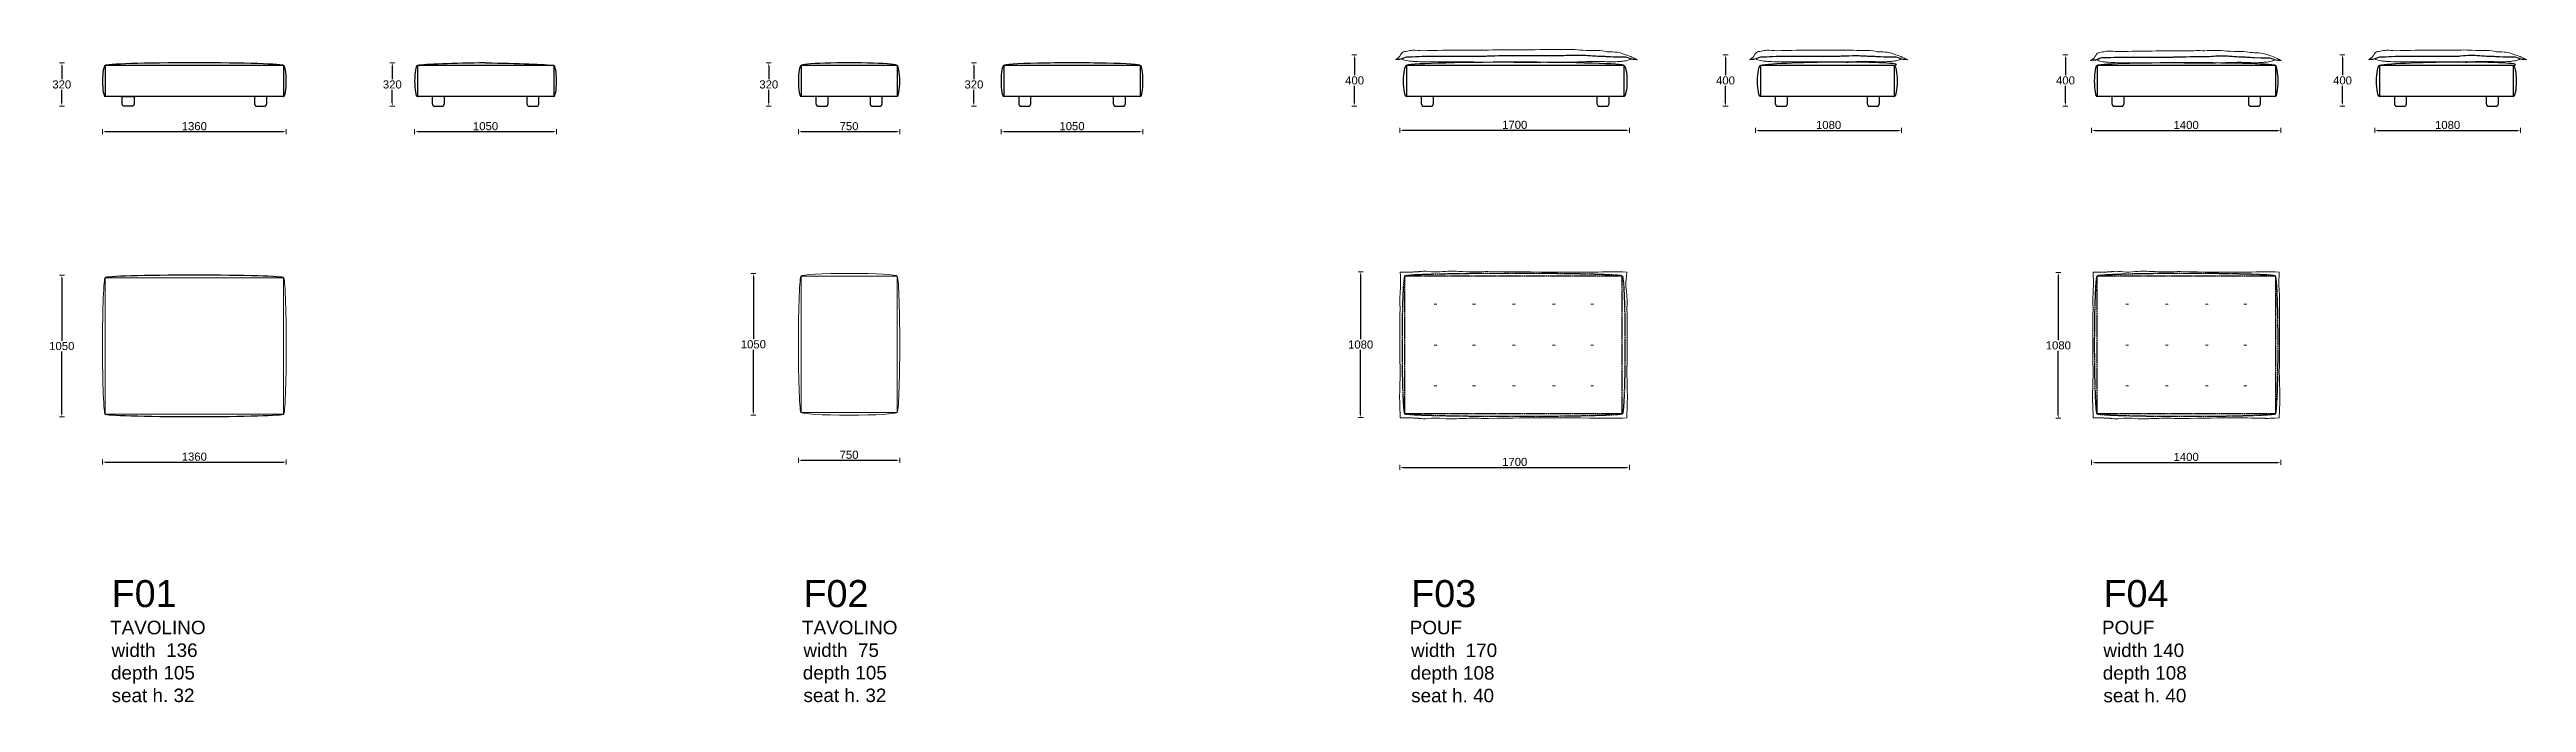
# Model space of a CAD drawing. Header units: millimetres. Extents: x 6668 to 47386, y -6732 to 35544.
# Drawn here: x 9094 to 27424, y 10457 to 15292 of the extents above; entities that cross this region are included whole.
import ezdxf

# ---------------------------------------------------------------- set-up
doc = ezdxf.new("R2010")
doc.units = ezdxf.units.MM
doc.linetypes.add('ACAD_ISO02W100', pattern=[15, 12, -3])
doc.layers.add('_ARREDO', color=7, linetype='Continuous')
doc.layers.add('TESTO', color=1, linetype='Continuous')
doc.layers.add('_CUSCINO SEDUTA', color=8, linetype='Continuous', lineweight=9)
doc.layers.add('_QUOTE', color=1, linetype='Continuous', lineweight=9)
doc.styles.add('Arial', font='arial.ttf')
doc.styles.get("Standard").update_dxf_attribs({"font": 'arial.ttf'})
doc.dimstyles.new('1_1', dxfattribs={"dimscale": 15, "dimtxt": 4, "dimasz": 1.5, "dimexe": 1.25, "dimexo": 2, "dimtad": 1, "dimtih": 1, "dimtoh": 1, "dimdec": 0, "dimtxsty": 'Standard', "dimcen": 2.5, "dimclrd": 256, "dimclre": 256, "dimclrt": 256, "dimadec": 0, "dimazin": 0, "dimtfac": 1, "dimtdec": 0, "dimtmove": 0, "dimatfit": 3, "dimfxl": 1.25, "dimfxlon": 1, "dimlwe": 0, "dimarcsym": 0})

msp = doc.modelspace()

# ---------------------------------------------------------------- texts
at = {"layer": 'TESTO', "style": 'Arial'}
for s, height, p in [('F01', 200, (9553.7, 11163.3)), ('F02', 200, (14673.7, 11163.3)), ('F03', 200, (19170.8, 11163.3)), ('F04', 200, (24293.7, 11163.3)), ('TAVOLINO', 100, (9542.9, 10962)), ('TAVOLINO', 100, (14662.9, 10962)), ('POUF', 100, (19160, 10962)), ('POUF', 100, (24282.9, 10962)), ('width  136', 100, (9553.3, 10794.3)), ('width  75', 100, (14673.3, 10794.5)), ('width  170', 100, (19170.4, 10793.6)), ('width 140', 100, (24293.3, 10793.6)), ('depth 105', 100, (9548.9, 10627.2)), ('depth 105', 100, (14668.9, 10627.6)), ('depth 108', 100, (19166, 10625.9)), ('depth 108', 100, (24288.9, 10625.9)), ('seat h. 32', 100, (9553.8, 10459.5)), ('seat h. 32', 100, (14673.8, 10459.9)), ('seat h. 40', 100, (19170.9, 10458.2)), ('seat h. 40', 100, (24293.8, 10458.2))]:
    msp.add_text(s, height=height, dxfattribs=at).set_placement(p)

# ---------------------------------------------------------------- blocks, each defined once
blk = doc.blocks.new('*D328')
at = {"layer": '_QUOTE', "lineweight": 0, "transparency": 16777216}
for p, q in [((9486, 12256), (9486, 12218)), ((10846, 12256), (10846, 12218))]:
    blk.add_line(p, q, dxfattribs=at)
at = {"layer": '_QUOTE', "lineweight": -2, "transparency": 16777216}
blk.add_line((9509, 12237), (10824, 12237), dxfattribs=at)
at = {"layer": '_QUOTE', "transparency": 16777216}
for points in [[(9509, 12241), (9509, 12233), (9486, 12237)], [(10824, 12241), (10824, 12233), (10846, 12237)]]:
    blk.add_solid(points, dxfattribs=at)
at = {"layer": 'Defpoints', "color": 0, "transparency": 16777216}
for p in [(9486, 13096), (10846, 13096), (10846, 12237)]:
    blk.add_point(p, dxfattribs=at)
at = {"layer": '_QUOTE', "transparency": 16777216, "insert": (10166, 12277), "char_height": 60, "attachment_point": 5}
blk.add_mtext('1360', dxfattribs=at)
blk = doc.blocks.new('*D329')
at = {"layer": '_QUOTE', "lineweight": 0, "transparency": 16777216}
for p, q in [((9204, 13621), (9167, 13621)), ((9204, 12571), (9167, 12571))]:
    blk.add_line(p, q, dxfattribs=at)
at = {"layer": '_QUOTE', "lineweight": -2, "transparency": 16777216}
for p, q in [((9185, 13599), (9185, 13136)), ((9185, 12594), (9185, 13056))]:
    blk.add_line(p, q, dxfattribs=at)
at = {"layer": '_QUOTE', "transparency": 16777216}
for points in [[(9182, 13599), (9189, 13599), (9185, 13621)], [(9182, 12594), (9189, 12594), (9185, 12571)]]:
    blk.add_solid(points, dxfattribs=at)
at = {"layer": 'Defpoints', "color": 0, "transparency": 16777216}
for p in [(9185, 13621), (10166, 13621), (10166, 12571)]:
    blk.add_point(p, dxfattribs=at)
at = {"layer": '_QUOTE', "transparency": 16777216, "insert": (9185, 13096), "char_height": 60, "attachment_point": 5}
blk.add_mtext('1050', dxfattribs=at)
blk = doc.blocks.new('*D330')
at = {"layer": '_QUOTE', "lineweight": 0, "transparency": 16777216}
for p, q in [((9486, 14703), (9486, 14666)), ((10846, 14703), (10846, 14666))]:
    blk.add_line(p, q, dxfattribs=at)
at = {"layer": '_QUOTE', "lineweight": -2, "transparency": 16777216}
blk.add_line((9509, 14684), (10824, 14684), dxfattribs=at)
at = {"layer": '_QUOTE', "transparency": 16777216}
for points in [[(9509, 14688), (9509, 14681), (9486, 14684)], [(10824, 14688), (10824, 14681), (10846, 14684)]]:
    blk.add_solid(points, dxfattribs=at)
at = {"layer": 'Defpoints', "color": 0, "transparency": 16777216}
for p in [(9486, 15058), (10846, 15058), (10846, 14684)]:
    blk.add_point(p, dxfattribs=at)
at = {"layer": '_QUOTE', "transparency": 16777216, "insert": (10166, 14724), "char_height": 60, "attachment_point": 5}
blk.add_mtext('1360', dxfattribs=at)
blk = doc.blocks.new('*D331')
at = {"layer": '_QUOTE', "lineweight": 0, "transparency": 16777216}
for p, q in [((11796, 14703), (11796, 14666)), ((12846, 14703), (12846, 14666))]:
    blk.add_line(p, q, dxfattribs=at)
at = {"layer": '_QUOTE', "lineweight": -2, "transparency": 16777216}
blk.add_line((11819, 14684), (12824, 14684), dxfattribs=at)
at = {"layer": '_QUOTE', "transparency": 16777216}
for points in [[(11819, 14688), (11819, 14681), (11796, 14684)], [(12824, 14688), (12824, 14681), (12846, 14684)]]:
    blk.add_solid(points, dxfattribs=at)
at = {"layer": 'Defpoints', "color": 0, "transparency": 16777216}
for p in [(11796, 15058), (12846, 15058), (12846, 14684)]:
    blk.add_point(p, dxfattribs=at)
at = {"layer": '_QUOTE', "transparency": 16777216, "insert": (12321, 14724), "char_height": 60, "attachment_point": 5}
blk.add_mtext('1050', dxfattribs=at)
blk = doc.blocks.new('*D354')
at = {"layer": '_QUOTE', "lineweight": 0, "transparency": 16777216}
for p, q in [((9204, 15193), (9167, 15193)), ((9204, 14873), (9167, 14873))]:
    blk.add_line(p, q, dxfattribs=at)
at = {"layer": '_QUOTE', "lineweight": -2, "transparency": 16777216}
for p, q in [((9185, 15171), (9185, 15073)), ((9185, 14896), (9185, 14993))]:
    blk.add_line(p, q, dxfattribs=at)
at = {"layer": '_QUOTE', "transparency": 16777216}
for points in [[(9182, 15171), (9189, 15171), (9185, 15193)], [(9182, 14896), (9189, 14896), (9185, 14873)]]:
    blk.add_solid(points, dxfattribs=at)
at = {"layer": 'Defpoints', "color": 0, "transparency": 16777216}
for p in [(10166, 15193), (9185, 14873), (10166, 14873)]:
    blk.add_point(p, dxfattribs=at)
at = {"layer": '_QUOTE', "transparency": 16777216, "insert": (9185, 15033), "char_height": 60, "attachment_point": 5}
blk.add_mtext('320', dxfattribs=at)
blk = doc.blocks.new('*D289')
at = {"layer": '_QUOTE', "lineweight": 0, "transparency": 16777216}
for p, q in [((11650, 15193), (11612, 15193)), ((11650, 14873), (11612, 14873))]:
    blk.add_line(p, q, dxfattribs=at)
at = {"layer": '_QUOTE', "lineweight": -2, "transparency": 16777216}
for p, q in [((11631, 15171), (11631, 15073)), ((11631, 14896), (11631, 14993))]:
    blk.add_line(p, q, dxfattribs=at)
at = {"layer": '_QUOTE', "transparency": 16777216}
for points in [[(11627, 15171), (11635, 15171), (11631, 15193)], [(11627, 14896), (11635, 14896), (11631, 14873)]]:
    blk.add_solid(points, dxfattribs=at)
at = {"layer": 'Defpoints', "color": 0, "transparency": 16777216}
for p in [(12612, 15193), (11631, 14873), (12612, 14873)]:
    blk.add_point(p, dxfattribs=at)
at = {"layer": '_QUOTE', "transparency": 16777216, "insert": (11631, 15033), "char_height": 60, "attachment_point": 5}
blk.add_mtext('320', dxfattribs=at)
blk = doc.blocks.new('PIEDINO MIAMI SOFT_PANAMA H7CM')
at = {"color": 0, "linetype": 'ByBlock', "lineweight": -2}
for points in [[(45, 0), (-45, 0)], [(-45, 0), (-45, -50)], [(-45, -50), (-45, -51), (-45, -52), (-45, -53), (-45, -54), (-45, -55), (-44, -55), (-44, -56), (-44, -57), (-44, -58), (-43, -59), (-43, -59), (-43, -60), (-42, -61), (-42, -62), (-42, -62), (-41, -63), (-41, -64), (-40, -64), (-40, -65), (-39, -66), (-39, -66), (-38, -67), (-37, -67), (-37, -68), (-36, -69), (-35, -69), (-35, -70), (-34, -70)], [(-34, -70), (34, -70)], [(34, -70), (35, -70), (35, -69), (36, -69), (37, -68), (37, -67), (38, -67), (39, -66), (39, -66), (40, -65), (40, -64), (41, -64), (41, -63), (42, -62), (42, -62), (42, -61), (43, -60), (43, -59), (43, -59), (44, -58), (44, -57), (44, -56), (44, -55), (45, -55), (45, -54), (45, -53), (45, -52), (45, -51), (45, -50)], [(45, -50), (45, 0)]]:
    blk.add_lwpolyline(points, dxfattribs=at)
blk = doc.blocks.new('*D332')
at = {"layer": '_QUOTE', "lineweight": 0, "transparency": 16777216}
for p, q in [((14636, 12269), (14636, 12232)), ((15386, 12269), (15386, 12232))]:
    blk.add_line(p, q, dxfattribs=at)
at = {"layer": '_QUOTE', "lineweight": -2, "transparency": 16777216}
blk.add_line((14659, 12251), (15364, 12251), dxfattribs=at)
at = {"layer": '_QUOTE', "transparency": 16777216}
for points in [[(14659, 12254), (14659, 12247), (14636, 12251)], [(15364, 12254), (15364, 12247), (15386, 12251)]]:
    blk.add_solid(points, dxfattribs=at)
at = {"layer": 'Defpoints', "color": 0, "transparency": 16777216}
for p in [(14636, 13109), (15386, 13109), (15386, 12251)]:
    blk.add_point(p, dxfattribs=at)
at = {"layer": '_QUOTE', "transparency": 16777216, "insert": (15011, 12291), "char_height": 60, "attachment_point": 5}
blk.add_mtext('750', dxfattribs=at)
blk = doc.blocks.new('*D333')
at = {"layer": '_QUOTE', "lineweight": 0, "transparency": 16777216}
for p, q in [((14636, 14703), (14636, 14666)), ((15386, 14703), (15386, 14666))]:
    blk.add_line(p, q, dxfattribs=at)
at = {"layer": '_QUOTE', "lineweight": -2, "transparency": 16777216}
blk.add_line((14659, 14684), (15364, 14684), dxfattribs=at)
at = {"layer": '_QUOTE', "transparency": 16777216}
for points in [[(14659, 14688), (14659, 14681), (14636, 14684)], [(15364, 14688), (15364, 14681), (15386, 14684)]]:
    blk.add_solid(points, dxfattribs=at)
at = {"layer": 'Defpoints', "color": 0, "transparency": 16777216}
for p in [(14636, 15058), (15386, 15058), (15386, 14684)]:
    blk.add_point(p, dxfattribs=at)
at = {"layer": '_QUOTE', "transparency": 16777216, "insert": (15011, 14724), "char_height": 60, "attachment_point": 5}
blk.add_mtext('750', dxfattribs=at)
blk = doc.blocks.new('*D334')
at = {"layer": '_QUOTE', "lineweight": 0, "transparency": 16777216}
for p, q in [((16136, 14703), (16136, 14666)), ((17186, 14703), (17186, 14666))]:
    blk.add_line(p, q, dxfattribs=at)
at = {"layer": '_QUOTE', "lineweight": -2, "transparency": 16777216}
blk.add_line((16159, 14684), (17164, 14684), dxfattribs=at)
at = {"layer": '_QUOTE', "transparency": 16777216}
for points in [[(16159, 14688), (16159, 14681), (16136, 14684)], [(17164, 14688), (17164, 14681), (17186, 14684)]]:
    blk.add_solid(points, dxfattribs=at)
at = {"layer": 'Defpoints', "color": 0, "transparency": 16777216}
for p in [(16136, 15058), (17186, 15058), (17186, 14684)]:
    blk.add_point(p, dxfattribs=at)
at = {"layer": '_QUOTE', "transparency": 16777216, "insert": (16661, 14724), "char_height": 60, "attachment_point": 5}
blk.add_mtext('1050', dxfattribs=at)
blk = doc.blocks.new('*D335')
at = {"layer": '_QUOTE', "lineweight": 0, "transparency": 16777216}
for p, q in [((14322, 13634), (14284, 13634)), ((14322, 12584), (14284, 12584))]:
    blk.add_line(p, q, dxfattribs=at)
at = {"layer": '_QUOTE', "lineweight": -2, "transparency": 16777216}
for p, q in [((14303, 13612), (14303, 13149)), ((14303, 12607), (14303, 13069))]:
    blk.add_line(p, q, dxfattribs=at)
at = {"layer": '_QUOTE', "transparency": 16777216}
for points in [[(14299, 13612), (14307, 13612), (14303, 13634)], [(14299, 12607), (14307, 12607), (14303, 12584)]]:
    blk.add_solid(points, dxfattribs=at)
at = {"layer": 'Defpoints', "color": 0, "transparency": 16777216}
for p in [(15011, 13634), (14303, 12584), (15011, 12584)]:
    blk.add_point(p, dxfattribs=at)
at = {"layer": '_QUOTE', "transparency": 16777216, "insert": (14303, 13109), "char_height": 60, "attachment_point": 5}
blk.add_mtext('1050', dxfattribs=at)
blk = doc.blocks.new('*D290')
at = {"layer": '_QUOTE', "lineweight": 0, "transparency": 16777216}
for p, q in [((14435, 15193), (14398, 15193)), ((14435, 14873), (14398, 14873))]:
    blk.add_line(p, q, dxfattribs=at)
at = {"layer": '_QUOTE', "lineweight": -2, "transparency": 16777216}
for p, q in [((14417, 15171), (14417, 15073)), ((14417, 14896), (14417, 14993))]:
    blk.add_line(p, q, dxfattribs=at)
at = {"layer": '_QUOTE', "transparency": 16777216}
for points in [[(14413, 15171), (14420, 15171), (14417, 15193)], [(14413, 14896), (14420, 14896), (14417, 14873)]]:
    blk.add_solid(points, dxfattribs=at)
at = {"layer": 'Defpoints', "color": 0, "transparency": 16777216}
for p in [(15397, 15193), (14417, 14873), (15397, 14873)]:
    blk.add_point(p, dxfattribs=at)
at = {"layer": '_QUOTE', "transparency": 16777216, "insert": (14417, 15033), "char_height": 60, "attachment_point": 5}
blk.add_mtext('320', dxfattribs=at)
blk = doc.blocks.new('*D291')
at = {"layer": '_QUOTE', "lineweight": 0, "transparency": 16777216}
for p, q in [((15953, 15193), (15916, 15193)), ((15953, 14873), (15916, 14873))]:
    blk.add_line(p, q, dxfattribs=at)
at = {"layer": '_QUOTE', "lineweight": -2, "transparency": 16777216}
for p, q in [((15935, 15171), (15935, 15073)), ((15935, 14896), (15935, 14993))]:
    blk.add_line(p, q, dxfattribs=at)
at = {"layer": '_QUOTE', "transparency": 16777216}
for points in [[(15931, 15171), (15938, 15171), (15935, 15193)], [(15931, 14896), (15938, 14896), (15935, 14873)]]:
    blk.add_solid(points, dxfattribs=at)
at = {"layer": 'Defpoints', "color": 0, "transparency": 16777216}
for p in [(16916, 15193), (15935, 14873), (16916, 14873)]:
    blk.add_point(p, dxfattribs=at)
at = {"layer": '_QUOTE', "transparency": 16777216, "insert": (15935, 15033), "char_height": 60, "attachment_point": 5}
blk.add_mtext('320', dxfattribs=at)
blk = doc.blocks.new('*D228')
at = {"layer": '_QUOTE', "lineweight": 0, "transparency": 16777216}
for p, q in [((19087, 12217), (19087, 12180)), ((20787, 12217), (20787, 12180))]:
    blk.add_line(p, q, dxfattribs=at)
at = {"layer": '_QUOTE', "lineweight": -2, "transparency": 16777216}
blk.add_line((19109, 12198), (20764, 12198), dxfattribs=at)
at = {"layer": '_QUOTE', "transparency": 16777216}
for points in [[(19109, 12202), (19109, 12195), (19087, 12198)], [(20764, 12202), (20764, 12195), (20787, 12198)]]:
    blk.add_solid(points, dxfattribs=at)
at = {"layer": 'Defpoints', "color": 0, "transparency": 16777216}
for p in [(19087, 13104), (20787, 13102), (20787, 12198)]:
    blk.add_point(p, dxfattribs=at)
at = {"layer": '_QUOTE', "transparency": 16777216, "insert": (19937, 12238), "char_height": 60, "attachment_point": 5}
blk.add_mtext('1700', dxfattribs=at)
blk = doc.blocks.new('*D357')
at = {"layer": '_QUOTE', "lineweight": 0, "transparency": 16777216}
for p, q in [((18816, 13647), (18778, 13647)), ((18816, 12567), (18778, 12567))]:
    blk.add_line(p, q, dxfattribs=at)
at = {"layer": '_QUOTE', "lineweight": -2, "transparency": 16777216}
for p, q in [((18797, 13624), (18797, 13147)), ((18797, 12589), (18797, 13067))]:
    blk.add_line(p, q, dxfattribs=at)
at = {"layer": '_QUOTE', "transparency": 16777216}
for points in [[(18793, 13624), (18801, 13624), (18797, 13647)], [(18793, 12589), (18801, 12589), (18797, 12567)]]:
    blk.add_solid(points, dxfattribs=at)
at = {"layer": 'Defpoints', "color": 0, "transparency": 16777216}
for p in [(18797, 13647), (19867, 13647), (19741, 12567)]:
    blk.add_point(p, dxfattribs=at)
at = {"layer": '_QUOTE', "transparency": 16777216, "insert": (18797, 13107), "char_height": 60, "attachment_point": 5}
blk.add_mtext('1080', dxfattribs=at)
blk = doc.blocks.new('*D314')
at = {"layer": '_QUOTE', "lineweight": 0, "transparency": 16777216}
for p, q in [((19087, 14676), (19087, 14713)), ((20787, 14676), (20787, 14713))]:
    blk.add_line(p, q, dxfattribs=at)
at = {"layer": '_QUOTE', "lineweight": -2, "transparency": 16777216}
blk.add_line((19109, 14694), (20764, 14694), dxfattribs=at)
at = {"layer": '_QUOTE', "transparency": 16777216}
for points in [[(19109, 14698), (19109, 14691), (19087, 14694)], [(20764, 14698), (20764, 14691), (20787, 14694)]]:
    blk.add_solid(points, dxfattribs=at)
at = {"layer": 'Defpoints', "color": 0, "transparency": 16777216}
for p in [(20787, 14694), (19087, 12180), (20787, 12198)]:
    blk.add_point(p, dxfattribs=at)
at = {"layer": '_QUOTE', "transparency": 16777216, "insert": (19937, 14734), "char_height": 60, "attachment_point": 5}
blk.add_mtext('1700', dxfattribs=at)
blk = doc.blocks.new('*D315')
at = {"layer": '_QUOTE', "lineweight": 0, "transparency": 16777216}
for p, q in [((21720, 14712), (21720, 14674)), ((22799, 14712), (22799, 14674))]:
    blk.add_line(p, q, dxfattribs=at)
at = {"layer": '_QUOTE', "lineweight": -2, "transparency": 16777216}
blk.add_line((21742, 14693), (22777, 14693), dxfattribs=at)
at = {"layer": '_QUOTE', "transparency": 16777216}
for points in [[(21742, 14697), (21742, 14689), (21720, 14693)], [(22777, 14697), (22777, 14689), (22799, 14693)]]:
    blk.add_solid(points, dxfattribs=at)
at = {"layer": 'Defpoints', "color": 0, "transparency": 16777216}
for p in [(21720, 15200), (22799, 15199), (22799, 14693)]:
    blk.add_point(p, dxfattribs=at)
at = {"layer": '_QUOTE', "transparency": 16777216, "insert": (22260, 14733), "char_height": 60, "attachment_point": 5}
blk.add_mtext('1080', dxfattribs=at)
blk = doc.blocks.new('*D316')
at = {"layer": '_QUOTE', "lineweight": 0, "transparency": 16777216}
for p, q in [((24206, 14712), (24206, 14674)), ((25606, 14712), (25606, 14674))]:
    blk.add_line(p, q, dxfattribs=at)
at = {"layer": '_QUOTE', "lineweight": -2, "transparency": 16777216}
blk.add_line((24229, 14693), (25584, 14693), dxfattribs=at)
at = {"layer": '_QUOTE', "transparency": 16777216}
for points in [[(24229, 14697), (24229, 14689), (24206, 14693)], [(25584, 14697), (25584, 14689), (25606, 14693)]]:
    blk.add_solid(points, dxfattribs=at)
at = {"layer": 'Defpoints', "color": 0, "transparency": 16777216}
for p in [(24206, 15068), (25606, 15068), (25606, 14693)]:
    blk.add_point(p, dxfattribs=at)
at = {"layer": '_QUOTE', "transparency": 16777216, "insert": (24906, 14733), "char_height": 60, "attachment_point": 5}
blk.add_mtext('1400', dxfattribs=at)
blk = doc.blocks.new('*D317')
at = {"layer": '_QUOTE', "lineweight": 0, "transparency": 16777216}
for p, q in [((24206, 12253), (24206, 12216)), ((25606, 12253), (25606, 12216))]:
    blk.add_line(p, q, dxfattribs=at)
at = {"layer": '_QUOTE', "lineweight": -2, "transparency": 16777216}
blk.add_line((24229, 12235), (25584, 12235), dxfattribs=at)
at = {"layer": '_QUOTE', "transparency": 16777216}
for points in [[(24229, 12238), (24229, 12231), (24206, 12235)], [(25584, 12238), (25584, 12231), (25606, 12235)]]:
    blk.add_solid(points, dxfattribs=at)
at = {"layer": 'Defpoints', "color": 0, "transparency": 16777216}
for p in [(24206, 14674), (25606, 14674), (25606, 12235)]:
    blk.add_point(p, dxfattribs=at)
at = {"layer": '_QUOTE', "transparency": 16777216, "insert": (24906, 12275), "char_height": 60, "attachment_point": 5}
blk.add_mtext('1400', dxfattribs=at)
blk = doc.blocks.new('*D358')
at = {"layer": '_QUOTE', "lineweight": 0, "transparency": 16777216}
for p, q in [((23979, 13641), (23941, 13641)), ((23979, 12561), (23941, 12561))]:
    blk.add_line(p, q, dxfattribs=at)
at = {"layer": '_QUOTE', "lineweight": -2, "transparency": 16777216}
for p, q in [((23960, 13619), (23960, 13141)), ((23960, 12584), (23960, 13061))]:
    blk.add_line(p, q, dxfattribs=at)
at = {"layer": '_QUOTE', "transparency": 16777216}
for points in [[(23956, 13619), (23964, 13619), (23960, 13641)], [(23956, 12584), (23964, 12584), (23960, 12561)]]:
    blk.add_solid(points, dxfattribs=at)
at = {"layer": 'Defpoints', "color": 0, "transparency": 16777216}
for p in [(24944, 13641), (23960, 12561), (24964, 12561)]:
    blk.add_point(p, dxfattribs=at)
at = {"layer": '_QUOTE', "transparency": 16777216, "insert": (23960, 13101), "char_height": 60, "attachment_point": 5}
blk.add_mtext('1080', dxfattribs=at)
blk = doc.blocks.new('*D318')
at = {"layer": '_QUOTE', "lineweight": 0, "transparency": 16777216}
for p, q in [((26301, 14712), (26301, 14674)), ((27380, 14712), (27380, 14674))]:
    blk.add_line(p, q, dxfattribs=at)
at = {"layer": '_QUOTE', "lineweight": -2, "transparency": 16777216}
blk.add_line((26323, 14693), (27358, 14693), dxfattribs=at)
at = {"layer": '_QUOTE', "transparency": 16777216}
for points in [[(26323, 14697), (26323, 14689), (26301, 14693)], [(27358, 14697), (27358, 14689), (27380, 14693)]]:
    blk.add_solid(points, dxfattribs=at)
at = {"layer": 'Defpoints', "color": 0, "transparency": 16777216}
for p in [(26301, 15200), (27380, 15199), (27380, 14693)]:
    blk.add_point(p, dxfattribs=at)
at = {"layer": '_QUOTE', "transparency": 16777216, "insert": (26841, 14733), "char_height": 60, "attachment_point": 5}
blk.add_mtext('1080', dxfattribs=at)
blk = doc.blocks.new('*D292')
at = {"layer": '_QUOTE', "lineweight": 0, "transparency": 16777216}
for p, q in [((18770, 15253), (18733, 15253)), ((18770, 14873), (18733, 14873))]:
    blk.add_line(p, q, dxfattribs=at)
at = {"layer": '_QUOTE', "lineweight": -2, "transparency": 16777216}
for p, q in [((18752, 15231), (18752, 15103)), ((18752, 14896), (18752, 15023))]:
    blk.add_line(p, q, dxfattribs=at)
at = {"layer": '_QUOTE', "transparency": 16777216}
for points in [[(18748, 15231), (18755, 15231), (18752, 15253)], [(18748, 14896), (18755, 14896), (18752, 14873)]]:
    blk.add_solid(points, dxfattribs=at)
at = {"layer": 'Defpoints', "color": 0, "transparency": 16777216}
for p in [(19733, 15253), (18752, 14873), (19733, 14873)]:
    blk.add_point(p, dxfattribs=at)
at = {"layer": '_QUOTE', "transparency": 16777216, "insert": (18752, 15063), "char_height": 60, "attachment_point": 5}
blk.add_mtext('400', dxfattribs=at)
blk = doc.blocks.new('*D293')
at = {"layer": '_QUOTE', "lineweight": 0, "transparency": 16777216}
for p, q in [((21516, 15253), (21478, 15253)), ((21516, 14873), (21478, 14873))]:
    blk.add_line(p, q, dxfattribs=at)
at = {"layer": '_QUOTE', "lineweight": -2, "transparency": 16777216}
for p, q in [((21497, 15231), (21497, 15103)), ((21497, 14896), (21497, 15023))]:
    blk.add_line(p, q, dxfattribs=at)
at = {"layer": '_QUOTE', "transparency": 16777216}
for points in [[(21493, 15231), (21501, 15231), (21497, 15253)], [(21493, 14896), (21501, 14896), (21497, 14873)]]:
    blk.add_solid(points, dxfattribs=at)
at = {"layer": 'Defpoints', "color": 0, "transparency": 16777216}
for p in [(22478, 15253), (21497, 14873), (22478, 14873)]:
    blk.add_point(p, dxfattribs=at)
at = {"layer": '_QUOTE', "transparency": 16777216, "insert": (21497, 15063), "char_height": 60, "attachment_point": 5}
blk.add_mtext('400', dxfattribs=at)
blk = doc.blocks.new('*D294')
at = {"layer": '_QUOTE', "lineweight": 0, "transparency": 16777216}
for p, q in [((24031, 15253), (23994, 15253)), ((24031, 14873), (23994, 14873))]:
    blk.add_line(p, q, dxfattribs=at)
at = {"layer": '_QUOTE', "lineweight": -2, "transparency": 16777216}
for p, q in [((24013, 15231), (24013, 15103)), ((24013, 14896), (24013, 15023))]:
    blk.add_line(p, q, dxfattribs=at)
at = {"layer": '_QUOTE', "transparency": 16777216}
for points in [[(24009, 15231), (24016, 15231), (24013, 15253)], [(24009, 14896), (24016, 14896), (24013, 14873)]]:
    blk.add_solid(points, dxfattribs=at)
at = {"layer": 'Defpoints', "color": 0, "transparency": 16777216}
for p in [(24994, 15253), (24013, 14873), (24994, 14873)]:
    blk.add_point(p, dxfattribs=at)
at = {"layer": '_QUOTE', "transparency": 16777216, "insert": (24013, 15063), "char_height": 60, "attachment_point": 5}
blk.add_mtext('400', dxfattribs=at)
blk = doc.blocks.new('*D295')
at = {"layer": '_QUOTE', "lineweight": 0, "transparency": 16777216}
for p, q in [((26081, 15253), (26044, 15253)), ((26081, 14873), (26044, 14873))]:
    blk.add_line(p, q, dxfattribs=at)
at = {"layer": '_QUOTE', "lineweight": -2, "transparency": 16777216}
for p, q in [((26063, 15231), (26063, 15103)), ((26063, 14896), (26063, 15023))]:
    blk.add_line(p, q, dxfattribs=at)
at = {"layer": '_QUOTE', "transparency": 16777216}
for points in [[(26059, 15231), (26066, 15231), (26063, 15253)], [(26059, 14896), (26066, 14896), (26063, 14873)]]:
    blk.add_solid(points, dxfattribs=at)
at = {"layer": 'Defpoints', "color": 0, "transparency": 16777216}
for p in [(27044, 15253), (26063, 14873), (27044, 14873)]:
    blk.add_point(p, dxfattribs=at)
at = {"layer": '_QUOTE', "transparency": 16777216, "insert": (26063, 15063), "char_height": 60, "attachment_point": 5}
blk.add_mtext('400', dxfattribs=at)

# ---------------------------------------------------------------- dimensions: what is measured, and where the dimension line sits
at = {"layer": '_QUOTE'}
for base, p1, p2, picture, middle in [((18751.7, 14873.2), (19732.7, 15253.2), (19732.7, 14873.2), '*D292', (18751.7, 15063.2)), ((21496.9, 14873.2), (22477.9, 15253.2), (22477.9, 14873.2), '*D293', (21496.9, 15063.2)), ((24012.5, 14873.2), (24993.5, 15253.2), (24993.5, 14873.2), '*D294', (24012.5, 15063.2)), ((26062.7, 14873.2), (27043.6, 15253.2), (27043.6, 14873.2), '*D295', (26062.7, 15063.2))]:
    dim = msp.add_linear_dim(base=base, p1=p1, p2=p2, angle=90, text='400', dimstyle='1_1', dxfattribs=at)
    dim.commit()
    dim.dimension.update_dxf_attribs({"geometry": picture, "text_midpoint": middle})
for base, p1, p2, picture, middle in [((9185.3, 14873.2), (10166.3, 15193.2), (10166.3, 14873.2), '*D354', (9185.3, 15033.2)), ((11631.2, 14873.2), (12612.2, 15193.2), (12612.2, 14873.2), '*D289', (11631.2, 15033.2)), ((14416.5, 14873.2), (15397.5, 15193.2), (15397.5, 14873.2), '*D290', (14416.5, 15033.2)), ((15934.5, 14873.2), (16915.5, 15193.2), (16915.5, 14873.2), '*D291', (15934.5, 15033.2)), ((9185.3, 13621.3), (10166.3, 12571.4), (10166.3, 13621.3), '*D329', (9185.3, 13096.3)), ((14302.8, 12584.5), (15011.3, 13634.3), (15011.3, 12584.5), '*D335', (14302.8, 13109.4)), ((18797.2, 13646.7), (19740.8, 12566.7), (19866.6, 13646.7), '*D357', (18797.2, 13106.7)), ((23959.9, 12561.3), (24944.1, 13641.3), (24964, 12561.3), '*D358', (23959.9, 13101.3))]:
    dim = msp.add_linear_dim(base=base, p1=p1, p2=p2, angle=90, dimstyle='1_1', dxfattribs=at)
    dim.commit()
    dim.dimension.update_dxf_attribs({"geometry": picture, "text_midpoint": middle})
for base, p1, p2, picture, middle in [((10846.3, 14684.4), (9486.3, 15058.2), (10846.3, 15058.2), '*D330', (10166.3, 14724.4)), ((12846.3, 14684.4), (11796.3, 15058.2), (12846.3, 15058.2), '*D331', (12321.3, 14724.4)), ((15386.3, 14684.4), (14636.3, 15058.2), (15386.3, 15058.2), '*D333', (15011.3, 14724.4)), ((17186.3, 14684.4), (16136.3, 15058.2), (17186.3, 15058.2), '*D334', (16661.3, 14724.4)), ((22799.3494, 14692.8051), (21719.8337, 15200.471), (22799.3494, 15198.9035), '*D315', (22259.5915, 14732.8145)), ((25606.3, 14692.8), (24206.3, 15068.3), (25606.3, 15068.3), '*D316', (24906.3, 14732.8)), ((27380.4021, 14692.8051), (26300.8864, 15200.471), (27380.4021, 15198.9035), '*D318', (26840.6442, 14732.8145)), ((20786.8, 14694.4), (19086.6, 12179.7), (20786.8, 12198.5), '*D314', (19936.7, 14734.4)), ((25606.3, 12234.5), (24206.3, 14674.1), (25606.3, 14674.1), '*D317', (24906.3, 12274.5)), ((10846.3, 12237), (9486.3, 13096.3), (10846.3, 13096.3), '*D328', (10166.3, 12277)), ((15386.3, 12250.6), (14636.3, 13109.4), (15386.3, 13109.4), '*D332', (15011.3, 12290.6)), ((20786.8, 12198.5), (19086.6, 13103.9), (20786.8, 13101.9), '*D228', (19936.7, 12238.5))]:
    dim = msp.add_linear_dim(base=base, p1=p1, p2=p2, dimstyle='1_1', dxfattribs=at)
    dim.commit()
    dim.dimension.update_dxf_attribs({"geometry": picture, "text_midpoint": middle})

# ---------------------------------------------------------------- linework, layer by layer
at = {"layer": '_ARREDO'}
for p, q in [((10826.3, 15173.2), (9506.3, 15173.2)), ((9506.3, 15173.2), (9506.3, 14943.2)), ((10826.3, 15173.2), (10826.3, 14943.2)), ((12826.3, 15173.2), (11816.3, 15173.2)), ((11816.3, 15173.2), (11816.3, 14943.2)), ((12826.3, 15173.2), (12826.3, 14943.2)), ((15366.3, 15173.2), (14656.3, 15173.2)), ((14656.3, 15173.2), (14656.3, 14943.2)), ((15366.3, 15173.2), (15366.3, 14943.2)), ((17166.3, 15173.2), (16156.3, 15173.2)), ((16156.3, 15173.2), (16156.3, 14943.2)), ((17166.3, 15173.2), (17166.3, 14943.2)), ((20745.6, 15173.3), (19135.6, 15173.3)), ((19135.6, 15173.3), (19135.6, 14943.2)), ((20745.6, 15173.3), (20745.6, 14943.2)), ((22745.6, 15173.3), (21755.6, 15173.3)), ((21755.6, 15173.3), (21755.6, 14943.2)), ((22745.6, 15173.3), (22745.6, 14943.2)), ((25566.3, 15173.3), (24246.3, 15173.3)), ((24246.3, 15173.3), (24246.3, 14943.3)), ((25566.3, 15173.3), (25566.3, 14943.3)), ((27326.7, 15173.3), (26336.7, 15173.3)), ((26336.7, 15173.3), (26336.7, 14943.2)), ((27326.7, 15173.3), (27326.7, 14943.2)), ((10826.3, 14943.2), (9506.3, 14943.2)), ((12826.3, 14943.2), (11816.3, 14943.2)), ((15366.3, 14943.2), (14656.3, 14943.2)), ((17166.3, 14943.2), (16156.3, 14943.2)), ((20745.6, 14943.2), (19135.6, 14943.2)), ((22745.6, 14943.2), (21755.6, 14943.2)), ((25566.3, 14943.3), (24246.3, 14943.3)), ((27326.7, 14943.2), (26336.7, 14943.2))]:
    msp.add_line(p, q, dxfattribs=at)
at = {"layer": '_ARREDO', "lineweight": 9}
for p, q in [((9506.3, 12591.4), (9506.3, 13601.3)), ((10826.3, 13601.3), (9506.3, 13601.3)), ((10826.3, 13601.3), (10826.3, 12591.4)), ((14656.3, 12604.5), (14656.3, 13614.3)), ((14656.3, 13614.3), (15366.3, 13614.3)), ((15366.3, 12604.5), (15366.3, 13614.3)), ((10826.3, 12591.4), (9506.3, 12591.4)), ((14656.3, 12604.5), (15366.3, 12604.5))]:
    msp.add_line(p, q, dxfattribs=at)
at = {"layer": '_ARREDO', "linetype": 'ACAD_ISO02W100'}
for p, q in [((19123.2, 12593.9), (19123.2, 13613.9)), ((20733.2, 13613.9), (19123.2, 13613.9)), ((20733.2, 12593.9), (20733.2, 13613.9)), ((24246.3, 12593.7), (24246.3, 13613.6)), ((25566.3, 13613.6), (24246.3, 13613.6)), ((25566.3, 13613.6), (25566.3, 12593.7)), ((20733.2, 12593.9), (19123.2, 12593.9)), ((25566.3, 12593.7), (24246.3, 12593.7))]:
    msp.add_line(p, q, dxfattribs=at)
at = {"layer": '_ARREDO'}
for centre, major_axis, ratio, start_param, end_param in [((9506.3, 15058.2), (0, -115), 0.173913, 3.1415927, 6.2831853), ((10166.3, 15173.2), (-660, 0), 0.030303, 3.1415927, 6.2831853), ((10826.3, 15058.2), (0, 115), 0.173913, 3.1415927, 6.2831853), ((11816.3, 15058.2), (0, -115), 0.173913, 3.1415927, 6.2831853), ((12321.3, 15173.2), (521.5, 5.2), 0.0383476, 1.5704168, 2.8890389), ((12826.3, 15058.2), (0, 115), 0.173913, 3.1415927, 6.2831853), ((14656.3, 15058.2), (0, -115), 0.173913, 3.1415927, 6.2831853), ((15011.3, 15173.2), (-355, 0), 0.056338, 3.1415927, 6.2831854), ((15366.3, 15058.2), (0, 115), 0.173913, 3.1415927, 6.2831853), ((16156.3, 15058.2), (0, -115), 0.173913, 3.1415927, 6.2831853), ((16661.3, 15173.2), (-505, 0), 0.039604, 3.1415927, 6.2831854), ((17166.3, 15058.2), (0, 115), 0.173913, 3.1415927, 6.2831853), ((19135.6, 15058.2), (0, -115), 0.212033, 3.1415927, 6.2831853), ((19940.6, 15173.3), (-805, 0), 0.030303, 3.1415927, 6.2831853), ((20745.6, 15058.2), (0, 115), 0.212033, 3.1415927, 6.2831853), ((21755.6, 15058.2), (0, -115), 0.212033, 3.1415927, 6.2831853), ((22250.6, 15173.3), (511.1, 6.3), 0.0477184, -0.2524845, 2.8891081), ((22745.6, 15058.2), (0, 115), 0.212033, 3.1415927, 6.2831853), ((24246.3, 15058.3), (0, -115), 0.173913, 3.1415927, 6.2831853), ((24906.3, 15173.3), (-660, 0), 0.030303, 3.1415927, 6.2831853), ((25566.3, 15058.3), (0, 115), 0.173913, 3.1415927, 6.2831853), ((26336.7, 15058.2), (0, -115), 0.212033, 3.1415927, 6.2831853), ((26831.7, 15173.3), (511.1, 6.3), 0.0477184, -0.2524845, 2.8891081), ((27326.7, 15058.2), (0, 115), 0.212033, 3.1415927, 6.2831853), ((10166.3, 13601.3), (-660, 0), 0.030303, 3.1415927, 6.2831853)]:
    msp.add_ellipse(centre, major_axis=major_axis, ratio=ratio, start_param=start_param, end_param=end_param, dxfattribs=at)
at = {"layer": '_ARREDO', "extrusion": (0, 0, -1)}
for centre, major_axis, ratio, start_param, end_param in [((12320.9, 15173.2), (-521.5, 5.2), 0.0383476, 1.5704168, 2.8890389), ((10166.3, 12591.4), (-660, 0), 0.030303, 3.1415927, 6.2831853)]:
    msp.add_ellipse(centre, major_axis=major_axis, ratio=ratio, start_param=start_param, end_param=end_param, dxfattribs=at)
at = {"layer": '_ARREDO', "lineweight": 9}
for centre, major_axis, ratio in [((9506.3, 13096.3), (0, -505), 0.0396076), ((10826.3, 13096.3), (0, 505), 0.0396076), ((14656.3, 13109.4), (0, -504.9), 0.0396115), ((15011.3, 13614.3), (-355, 0), 0.056338)]:
    msp.add_ellipse(centre, major_axis=major_axis, ratio=ratio, start_param=3.1415927, end_param=6.2831853, dxfattribs=at)
at = {"layer": '_ARREDO', "lineweight": 9, "extrusion": (0, 0, -1)}
for centre, major_axis, ratio in [((15366.3, 13109.4), (0, -504.9), 0.0396115), ((15011.3, 12604.5), (-355, 0), 0.056338)]:
    msp.add_ellipse(centre, major_axis=major_axis, ratio=ratio, start_param=3.1415927, end_param=6.2831853, dxfattribs=at)
at = {"layer": '_ARREDO', "linetype": 'ACAD_ISO02W100'}
for centre, major_axis, ratio, start_param, end_param in [((19123.2, 13103.9), (0, 510), 0.0392192, 0, 3.1415927), ((19928.2, 13613.9), (805, 0), 0.0248449, -0.0000009, 3.1415917), ((24246.3, 13103.6), (0, 510), 0.0392192, 0, 3.1415927), ((24906.3, 13613.6), (-660, 0), 0.030303, 3.1415927, 6.2831853), ((25566.3, 13103.6), (0, 510), 0.0392192, 3.1415927, 6.2831853)]:
    msp.add_ellipse(centre, major_axis=major_axis, ratio=ratio, start_param=start_param, end_param=end_param, dxfattribs=at)
at = {"layer": '_ARREDO', "linetype": 'ACAD_ISO02W100', "extrusion": (0, 0, -1)}
for centre, major_axis, ratio, start_param, end_param in [((20733.2, 13103.9), (0, 510), 0.0392192, 0, 3.1415927), ((19928.2, 12593.9), (805, 0), 0.0248449, 0.000001, 3.1415936), ((24906.3, 12593.7), (-660, 0), 0.030303, 3.1415926, 6.2831853)]:
    msp.add_ellipse(centre, major_axis=major_axis, ratio=ratio, start_param=start_param, end_param=end_param, dxfattribs=at)
at = {"layer": '_CUSCINO SEDUTA'}
for p, q in [((20643.4, 15239.3), (20614.1, 15240.7)), ((22643.4, 15239.3), (22614.1, 15240.7)), ((25408.4, 15232.9), (25379.1, 15234.3)), ((27224.4, 15239.3), (27195.1, 15240.7)), ((24478.8, 13405.8), (24458.8, 13405.8)), ((24773.8, 13405.8), (24753.8, 13405.8)), ((25068.8, 13405.8), (25048.8, 13405.8)), ((25333.8, 13405.8), (25353.8, 13405.8)), ((24478.8, 13103.6), (24458.8, 13103.6)), ((24773.8, 13103.6), (24753.8, 13103.6)), ((25068.8, 13103.6), (25048.8, 13103.6)), ((25333.8, 13103.6), (25353.8, 13103.6)), ((24478.8, 12801.5), (24458.8, 12801.5)), ((24773.8, 12801.5), (24753.8, 12801.5)), ((25068.8, 12801.5), (25048.8, 12801.5)), ((25333.8, 12801.5), (25353.8, 12801.5))]:
    msp.add_line(p, q, dxfattribs=at)
at = {"layer": '_CUSCINO SEDUTA', "lineweight": 9}
for p, q in [((19360.6, 13406.1), (19340.6, 13406.1)), ((19625.7, 13406.1), (19645.7, 13406.1)), ((19940.7, 13406.1), (19920.7, 13406.1)), ((20235.7, 13406.1), (20215.7, 13406.1)), ((20500.7, 13406.1), (20520.7, 13406.1)), ((19360.6, 13103.9), (19340.6, 13103.9)), ((19625.7, 13103.9), (19645.7, 13103.9)), ((19940.7, 13103.9), (19920.7, 13103.9)), ((20235.7, 13103.9), (20215.7, 13103.9)), ((20500.7, 13103.9), (20520.7, 13103.9)), ((19360.6, 12801.7), (19340.6, 12801.7)), ((19625.7, 12801.7), (19645.7, 12801.7)), ((19940.7, 12801.7), (19920.7, 12801.7)), ((20235.7, 12801.7), (20215.7, 12801.7)), ((20500.7, 12801.7), (20520.7, 12801.7))]:
    msp.add_line(p, q, dxfattribs=at)
at = {"layer": '_CUSCINO SEDUTA'}
for points in [[(19080.7, 15234.7), (19073.8, 15226.9), (19064.3, 15222.2), (19054.8, 15217.4)], [(19075.5, 15218.8), (19068.4, 15218.5), (19061.7, 15218), (19054.8, 15217.4)], [(19073.5, 15221.2), (19069.3, 15221), (19065, 15220.8), (19060.9, 15220.5)], [(19093.2, 15222.7), (19087.5, 15221.6), (19080.4, 15221.5), (19073.5, 15221.2)], [(19095.2, 15220.3), (19089.5, 15219.1), (19082.4, 15219.1), (19075.5, 15218.8)], [(19107, 15270.5), (19094.4, 15262.3), (19090.1, 15245.6), (19080.7, 15234.7)], [(19106.8, 15227.8), (19102.7, 15225.9), (19098.5, 15223.9), (19093.2, 15222.7)], [(19108.8, 15225.4), (19104.7, 15223.5), (19100.5, 15221.4), (19095.2, 15220.3)], [(19104.4, 15223.4), (19107.4, 15220.6), (19110.3, 15217.8), (19115.1, 15215.6)], [(19121.3, 15233.9), (19116.3, 15231.8), (19111.5, 15230), (19106.8, 15227.8)], [(19142.8, 15280.1), (19127.5, 15277.5), (19115.4, 15275.9), (19107, 15270.5)], [(19123.3, 15231.5), (19118.2, 15229.4), (19113.6, 15227.6), (19108.8, 15225.4)], [(19115.1, 15215.6), (19120.7, 15213.2), (19128.9, 15211.7), (19136.9, 15210)], [(19135.7, 15238.2), (19130.2, 15237.5), (19125.6, 15235.6), (19121.3, 15233.9)], [(19137.6, 15235.8), (19132.2, 15235.1), (19127.6, 15233.2), (19123.3, 15231.5)], [(19151.6, 15238.4), (19146, 15238.6), (19140.5, 15238.9), (19135.7, 15238.2)], [(19153.5, 15236), (19148, 15236.1), (19142.5, 15236.5), (19137.6, 15235.8)], [(19181.7, 15286.1), (19168.9, 15285.1), (19154.8, 15282.3), (19142.8, 15280.1)], [(19252.6, 15242.1), (19220.9, 15242.3), (19187.2, 15237.4), (19151.6, 15238.4)], [(19241.5, 15239.6), (19221.6, 15239.8), (19188.6, 15235), (19153.5, 15236)], [(19252.6, 15282.8), (19230.6, 15282.7), (19209.1, 15288.4), (19181.7, 15286.1)], [(19241.5, 15239.6), (19674.4, 15239.6), (19705.7, 15240.7), (19736.7, 15241.9)], [(19252.6, 15282.8), (19455.3, 15289.2), (19650.1, 15287.4), (19743.6, 15288.3)], [(19252.6, 15242.1), (19682.5, 15242.3), (19710.7, 15243.3), (19738.8, 15244.4)], [(19736.7, 15241.9), (19771.6, 15243.3), (19806.2, 15244.7), (19841.1, 15244.6)], [(19738.8, 15244.4), (19773.6, 15245.7), (19808.2, 15247.1), (19843.1, 15247.1)], [(19743.6, 15288.3), (19793.4, 15288.8), (19814.7, 15290), (19836, 15290.2)], [(19836, 15290.2), (19856.4, 15290.3), (19876.8, 15289.5), (19897.4, 15289.7)], [(19841.1, 15244.6), (19866.4, 15244.6), (19891.8, 15243.9), (19917, 15244.6)], [(19843.1, 15247.1), (19868.4, 15247.1), (19893.9, 15246.3), (19919.1, 15247.1)], [(19897.4, 15289.7), (19924.9, 15289.9), (20331.3, 15292.1), (20358.8, 15291.8)], [(19917, 15244.6), (20316.9, 15245.3), (20337.7, 15247.1), (20358.8, 15248)], [(19919.1, 15247.1), (20318.8, 15247.7), (20339.7, 15249.5), (20360.7, 15250.5)], [(20358.8, 15291.8), (20386.5, 15291.5), (20414.1, 15288.7), (20442.1, 15286.8)], [(20358.8, 15248), (20404, 15250.1), (20450, 15248.3), (20495.2, 15245.2)], [(20360.7, 15250.5), (20406, 15252.5), (20452.1, 15250.7), (20497.2, 15247.6)], [(20442.1, 15286.8), (20476.2, 15284.3), (20510.8, 15283.2), (20537.8, 15283.8)], [(20495.2, 15245.2), (20519.6, 15243.5), (20543.9, 15241.4), (20568.4, 15240.8)], [(20497.2, 15247.6), (20521.7, 15246), (20545.9, 15243.9), (20570.3, 15243.3)], [(20537.8, 15283.8), (20555.8, 15284.2), (20570.5, 15285.5), (20614.1, 15276.2)], [(20568.4, 15240.8), (20583.5, 15240.5), (20598.7, 15240.6), (20614, 15238.7)], [(20570.3, 15243.3), (20584.9, 15242.9), (20599.5, 15243), (20614.1, 15240.7)], [(20614, 15276.2), (20619.5, 15275.9), (20624.9, 15275.7), (20643.4, 15274.9)], [(20614, 15238.7), (20619.5, 15238.4), (20624.9, 15238.1), (20643.4, 15237)], [(20643.4, 15274.9), (20666.5, 15273.8), (20689.2, 15272.3), (20710.5, 15269)], [(20643.4, 15239.3), (20676.5, 15237.4), (20709.5, 15236), (20744.4, 15237.4)], [(20643.4, 15237), (20676.5, 15235.1), (20709.5, 15233.6), (20744.4, 15235.1)], [(20710.5, 15269), (20789.3, 15244.5), (20802, 15237.6), (20814.9, 15230.9)], [(20744.4, 15237.4), (20750.1, 15237.7), (20755.6, 15238), (20760.4, 15237.4)], [(20744.4, 15235.1), (20750.1, 15235.3), (20755.6, 15235.6), (20760.4, 15235)], [(20760.4, 15237.4), (20765.9, 15236.6), (20770.4, 15234.7), (20774.8, 15233)], [(20760.4, 15235), (20765.9, 15234.3), (20770.4, 15232.4), (20774.8, 15230.6)], [(20782.9, 15214.8), (20777.2, 15212.4), (20769.1, 15210.8), (20761.1, 15209.2)], [(20774.8, 15233), (20779.8, 15230.9), (20784.5, 15229.1), (20789.1, 15226.9)], [(20774.8, 15230.6), (20779.8, 15228.6), (20784.5, 15226.7), (20789.1, 15224.6)], [(20793.7, 15222.5), (20790.7, 15219.7), (20787.7, 15216.9), (20782.9, 15214.8)], [(20789.1, 15226.9), (20793.3, 15225), (20797.5, 15222.9), (20802.8, 15221.8)], [(20789.1, 15224.6), (20793.3, 15222.7), (20797.5, 15220.6), (20802.8, 15219.5)], [(20802.8, 15221.8), (20808.6, 15220.7), (20815.8, 15220.6), (20822.6, 15220.3)], [(20802.8, 15219.5), (20808.6, 15218.3), (20815.8, 15218.2), (20822.6, 15218)], [(20814.9, 15230.9), (20824.2, 15226.1), (20833.8, 15221.3), (20843.2, 15216.6)], [(20822.6, 15220.3), (20829.6, 15220), (20836.4, 15219.5), (20843.2, 15218.9)], [(20822.6, 15218), (20829.6, 15217.7), (20836.4, 15217.1), (20843.2, 15216.6)], [(21700.7, 15234.7), (21693.8, 15226.9), (21684.3, 15222.2), (21674.8, 15217.4)], [(21695.5, 15218.8), (21688.4, 15218.5), (21681.7, 15218), (21674.8, 15217.4)], [(21693.5, 15221.2), (21689.3, 15221), (21685, 15220.8), (21680.9, 15220.5)], [(21713.2, 15222.7), (21707.5, 15221.6), (21700.4, 15221.5), (21693.5, 15221.2)], [(21715.2, 15220.3), (21709.5, 15219.1), (21702.4, 15219.1), (21695.5, 15218.8)], [(21727, 15270.5), (21714.4, 15262.3), (21710.1, 15245.6), (21700.7, 15234.7)], [(21726.8, 15227.8), (21722.7, 15225.9), (21718.5, 15223.9), (21713.2, 15222.7)], [(21728.8, 15225.4), (21724.7, 15223.5), (21720.5, 15221.4), (21715.2, 15220.3)], [(21724.4, 15223.4), (21727.4, 15220.6), (21730.3, 15217.8), (21735.1, 15215.6)], [(21741.3, 15233.9), (21736.3, 15231.8), (21731.5, 15230), (21726.8, 15227.8)], [(21762.8, 15280.1), (21747.5, 15277.5), (21735.4, 15275.9), (21727, 15270.5)], [(21743.3, 15231.5), (21738.2, 15229.4), (21733.6, 15227.6), (21728.8, 15225.4)], [(21735.1, 15215.6), (21740.7, 15213.2), (21748.9, 15211.7), (21756.9, 15210)], [(21755.7, 15238.2), (21750.2, 15237.5), (21745.6, 15235.6), (21741.3, 15233.9)], [(21757.6, 15235.8), (21752.2, 15235.1), (21747.6, 15233.2), (21743.3, 15231.5)], [(21771.6, 15238.4), (21766, 15238.6), (21760.5, 15238.9), (21755.7, 15238.2)], [(21773.5, 15236), (21768, 15236.1), (21762.5, 15236.5), (21757.6, 15235.8)], [(21801.7, 15286.1), (21788.9, 15285.1), (21774.8, 15282.3), (21762.8, 15280.1)], [(21872.6, 15242.1), (21840.9, 15242.3), (21807.2, 15237.4), (21771.6, 15238.4)], [(21861.5, 15239.6), (21841.6, 15239.8), (21808.6, 15235), (21773.5, 15236)], [(21872.6, 15282.8), (21850.6, 15282.7), (21829.1, 15288.4), (21801.7, 15286.1)], [(21861.5, 15239.6), (22294.4, 15239.6), (22325.7, 15240.7), (22356.7, 15241.9)], [(21872.6, 15282.8), (22075.3, 15289.2), (22270.1, 15287.4), (22363.6, 15288.3)], [(21872.6, 15242.1), (22302.5, 15242.3), (22330.7, 15243.3), (22358.8, 15244.4)], [(22356.7, 15241.9), (22391.6, 15243.3), (22426.2, 15244.7), (22461.1, 15244.6)], [(22358.8, 15244.4), (22393.6, 15245.7), (22428.2, 15247.1), (22463.1, 15247.1)], [(22363.6, 15288.3), (22386.5, 15288.5), (22414.1, 15288.7), (22442.1, 15286.8)], [(22442.1, 15286.8), (22476.2, 15284.3), (22510.8, 15283.2), (22537.8, 15283.8)], [(22461.1, 15244.6), (22519.6, 15243.5), (22543.9, 15241.4), (22568.4, 15240.8)], [(22463.1, 15247.1), (22521.7, 15246), (22545.9, 15243.9), (22570.3, 15243.3)], [(22537.8, 15283.8), (22555.8, 15284.2), (22570.5, 15285.5), (22614.1, 15276.2)], [(22568.4, 15240.8), (22583.5, 15240.5), (22598.7, 15240.6), (22614, 15238.7)], [(22570.3, 15243.3), (22584.9, 15242.9), (22599.5, 15243), (22614.1, 15240.7)], [(22614, 15276.2), (22619.5, 15275.9), (22624.9, 15275.7), (22643.4, 15274.9)], [(22614, 15238.7), (22619.5, 15238.4), (22624.9, 15238.1), (22643.4, 15237)], [(22643.4, 15274.9), (22666.5, 15273.8), (22689.2, 15272.3), (22710.5, 15269)], [(22643.4, 15239.3), (22676.5, 15237.4), (22709.5, 15236), (22744.4, 15237.4)], [(22643.4, 15237), (22676.5, 15235.1), (22709.5, 15233.6), (22744.4, 15235.1)], [(22710.5, 15269), (22789.3, 15244.5), (22802, 15237.6), (22814.9, 15230.9)], [(22744.4, 15237.4), (22750.1, 15237.7), (22755.6, 15238), (22760.4, 15237.4)], [(22744.4, 15235.1), (22750.1, 15235.3), (22755.6, 15235.6), (22760.4, 15235)], [(22760.4, 15237.4), (22765.9, 15236.6), (22770.4, 15234.7), (22774.8, 15233)], [(22760.4, 15235), (22765.9, 15234.3), (22770.4, 15232.4), (22774.8, 15230.6)], [(22782.9, 15214.8), (22777.2, 15212.4), (22769.1, 15210.8), (22761.1, 15209.2)], [(22774.8, 15233), (22779.8, 15230.9), (22784.5, 15229.1), (22789.1, 15226.9)], [(22774.8, 15230.6), (22779.8, 15228.6), (22784.5, 15226.7), (22789.1, 15224.6)], [(22793.7, 15222.5), (22790.7, 15219.7), (22787.7, 15216.9), (22782.9, 15214.8)], [(22789.1, 15226.9), (22793.3, 15225), (22797.5, 15222.9), (22802.8, 15221.8)], [(22789.1, 15224.6), (22793.3, 15222.7), (22797.5, 15220.6), (22802.8, 15219.5)], [(22802.8, 15221.8), (22808.6, 15220.7), (22815.8, 15220.6), (22822.6, 15220.3)], [(22802.8, 15219.5), (22808.6, 15218.3), (22815.8, 15218.2), (22822.6, 15218)], [(22814.9, 15230.9), (22824.2, 15226.1), (22833.8, 15221.3), (22843.2, 15216.6)], [(22822.6, 15220.3), (22829.6, 15220), (22836.4, 15219.5), (22843.2, 15218.9)], [(22822.6, 15218), (22829.6, 15217.7), (22836.4, 15217.1), (22843.2, 15216.6)], [(24224.6, 15228.3), (24217.7, 15220.5), (24208.2, 15215.8), (24198.7, 15211)], [(24217.4, 15214.8), (24213.2, 15214.6), (24208.9, 15214.4), (24204.8, 15214.1)], [(24237.1, 15216.3), (24231.4, 15215.2), (24224.3, 15215.1), (24217.4, 15214.8)], [(24239.1, 15213.9), (24233.4, 15212.7), (24226.3, 15212.7), (24219.4, 15212.4)], [(24250.9, 15264.1), (24238.3, 15255.9), (24234, 15239.2), (24224.6, 15228.3)], [(24250.7, 15221.4), (24246.6, 15219.5), (24242.4, 15217.4), (24237.1, 15216.3)], [(24252.7, 15219), (24248.6, 15217.1), (24244.4, 15215), (24239.1, 15213.9)], [(24248.3, 15217), (24251.3, 15214.2), (24254.2, 15211.4), (24259, 15209.2)], [(24265.2, 15227.5), (24260.2, 15225.4), (24255.4, 15223.6), (24250.7, 15221.4)], [(24286.7, 15273.7), (24271.4, 15271.1), (24259.3, 15269.5), (24250.9, 15264.1)], [(24267.2, 15225.1), (24262.1, 15223), (24257.5, 15221.1), (24252.7, 15219)], [(24279.6, 15231.8), (24274.1, 15231.1), (24269.5, 15229.2), (24265.2, 15227.5)], [(24281.5, 15229.4), (24276.1, 15228.7), (24271.5, 15226.8), (24267.2, 15225.1)], [(24295.5, 15232), (24289.9, 15232.2), (24284.4, 15232.5), (24279.6, 15231.8)], [(24297.4, 15229.6), (24291.9, 15229.7), (24286.4, 15230.1), (24281.5, 15229.4)], [(24325.6, 15279.7), (24312.8, 15278.7), (24298.7, 15275.8), (24286.7, 15273.7)], [(24396.5, 15235.7), (24364.8, 15235.9), (24331.1, 15231), (24295.5, 15232)], [(24385.4, 15233.2), (24365.5, 15233.4), (24332.5, 15228.6), (24297.4, 15229.6)], [(24396.5, 15276.4), (24374.5, 15276.3), (24353, 15282), (24325.6, 15279.7)], [(24385.4, 15233.2), (24818.3, 15233.2), (24849.6, 15234.3), (24880.6, 15235.5)], [(24396.5, 15276.4), (24599.2, 15282.8), (24794, 15281), (24887.5, 15281.9)], [(24396.5, 15235.7), (24826.4, 15235.8), (24854.6, 15236.9), (24882.7, 15237.9)], [(24880.6, 15235.5), (24915.5, 15236.9), (24950.1, 15238.3), (24985, 15238.2)], [(24882.7, 15237.9), (24917.5, 15239.3), (24952.1, 15240.7), (24987, 15240.7)], [(24887.5, 15281.9), (24937.3, 15282.4), (24958.6, 15283.6), (24979.9, 15283.8)], [(24979.9, 15283.8), (25000.3, 15283.9), (25020.7, 15283.1), (25041.3, 15283.3)], [(24985, 15238.2), (25010.3, 15238.2), (25035.7, 15237.4), (25060.9, 15238.2)], [(24987, 15240.7), (25012.3, 15240.7), (25037.8, 15239.9), (25063, 15240.7)], [(25041.3, 15283.3), (25068.8, 15283.5), (25096.3, 15285.7), (25123.8, 15285.4)], [(25060.9, 15238.2), (25081.9, 15238.9), (25102.8, 15240.7), (25123.8, 15241.6)], [(25063, 15240.7), (25083.9, 15241.3), (25104.7, 15243.1), (25125.8, 15244.1)], [(25123.8, 15285.4), (25151.6, 15285.1), (25179.1, 15282.3), (25207.1, 15280.4)], [(25123.8, 15241.6), (25169.1, 15243.7), (25215, 15241.9), (25260.3, 15238.8)], [(25125.8, 15244.1), (25171, 15246.1), (25217.1, 15244.3), (25262.2, 15241.2)], [(25207.1, 15280.4), (25241.3, 15277.9), (25275.8, 15276.7), (25302.9, 15277.4)], [(25260.3, 15238.8), (25284.7, 15237.1), (25308.9, 15235), (25333.4, 15234.4)], [(25262.2, 15241.2), (25286.7, 15239.6), (25310.9, 15237.4), (25335.4, 15236.9)], [(25302.9, 15277.4), (25320.9, 15277.8), (25335.5, 15279.1), (25379.1, 15269.8)], [(25333.4, 15234.4), (25348.6, 15234.1), (25363.8, 15234.2), (25379.1, 15232.3)], [(25335.4, 15236.9), (25349.9, 15236.5), (25364.5, 15236.6), (25379.1, 15234.3)], [(25379.1, 15269.8), (25384.5, 15269.5), (25389.9, 15269.3), (25408.4, 15268.5)], [(25379.1, 15232.3), (25384.5, 15232), (25389.9, 15231.7), (25408.4, 15230.5)], [(25408.4, 15268.5), (25431.5, 15267.4), (25454.2, 15265.9), (25475.5, 15262.6)], [(25408.4, 15232.9), (25441.5, 15231), (25474.5, 15229.6), (25509.5, 15231)], [(25408.4, 15230.5), (25441.5, 15228.7), (25474.5, 15227.2), (25509.5, 15228.7)], [(25475.5, 15262.6), (25554.3, 15238.1), (25567, 15231.2), (25580, 15224.5)], [(25509.5, 15231), (25515.1, 15231.3), (25520.6, 15231.6), (25525.5, 15231)], [(25509.5, 15228.7), (25515.1, 15228.9), (25520.6, 15229.2), (25525.5, 15228.6)], [(25525.5, 15231), (25530.9, 15230.2), (25535.5, 15228.3), (25539.8, 15226.6)], [(25525.5, 15228.6), (25530.9, 15227.9), (25535.5, 15226), (25539.8, 15224.2)], [(25539.8, 15226.6), (25544.8, 15224.5), (25549.6, 15222.7), (25554.2, 15220.5)], [(25539.8, 15224.2), (25544.8, 15222.2), (25549.6, 15220.3), (25554.2, 15218.2)], [(25558.7, 15216.1), (25555.8, 15213.3), (25552.7, 15210.5), (25547.9, 15208.4)], [(25554.2, 15220.5), (25558.3, 15218.6), (25562.5, 15216.5), (25567.9, 15215.4)], [(25554.2, 15218.2), (25558.3, 15216.3), (25562.5, 15214.2), (25567.9, 15213.1)], [(25567.9, 15215.4), (25573.6, 15214.3), (25580.8, 15214.2), (25587.6, 15213.9)], [(25580, 15224.5), (25589.3, 15219.7), (25598.8, 15214.9), (25608.3, 15210.1)], [(25587.6, 15213.9), (25594.7, 15213.6), (25601.5, 15213.1), (25608.2, 15212.5)], [(26281.7, 15234.7), (26274.9, 15226.9), (26265.4, 15222.2), (26255.9, 15217.4)], [(26276.6, 15218.8), (26269.5, 15218.5), (26262.7, 15218), (26255.9, 15217.4)], [(26274.6, 15221.2), (26270.4, 15221), (26266.1, 15220.8), (26262, 15220.5)], [(26294.2, 15222.7), (26288.6, 15221.6), (26281.5, 15221.5), (26274.6, 15221.2)], [(26296.3, 15220.3), (26290.5, 15219.1), (26283.4, 15219.1), (26276.6, 15218.8)], [(26308.1, 15270.5), (26295.5, 15262.3), (26291.2, 15245.6), (26281.7, 15234.7)], [(26307.8, 15227.8), (26303.8, 15225.9), (26299.6, 15223.9), (26294.2, 15222.7)], [(26309.9, 15225.4), (26305.7, 15223.5), (26301.6, 15221.4), (26296.3, 15220.3)], [(26305.4, 15223.4), (26308.4, 15220.6), (26311.3, 15217.8), (26316.2, 15215.6)], [(26322.3, 15233.9), (26317.3, 15231.8), (26312.6, 15230), (26307.8, 15227.8)], [(26343.8, 15280.1), (26328.5, 15277.5), (26316.4, 15275.9), (26308.1, 15270.5)], [(26324.3, 15231.5), (26319.2, 15229.4), (26314.6, 15227.6), (26309.9, 15225.4)], [(26316.2, 15215.6), (26321.8, 15213.2), (26330, 15211.7), (26337.9, 15210)], [(26336.7, 15238.2), (26331.2, 15237.5), (26326.7, 15235.6), (26322.3, 15233.9)], [(26338.7, 15235.8), (26333.2, 15235.1), (26328.7, 15233.2), (26324.3, 15231.5)], [(26352.7, 15238.4), (26347.1, 15238.6), (26341.6, 15238.9), (26336.7, 15238.2)], [(26354.6, 15236), (26349.1, 15236.1), (26343.6, 15236.5), (26338.7, 15235.8)], [(26382.8, 15286.1), (26370, 15285.1), (26355.8, 15282.3), (26343.8, 15280.1)], [(26453.6, 15242.1), (26422, 15242.3), (26388.2, 15237.4), (26352.7, 15238.4)], [(26442.5, 15239.6), (26422.6, 15239.8), (26389.6, 15235), (26354.6, 15236)], [(26453.6, 15282.8), (26431.7, 15282.7), (26410.1, 15288.4), (26382.8, 15286.1)], [(26442.5, 15239.6), (26875.4, 15239.6), (26906.7, 15240.7), (26937.8, 15241.9)], [(26453.6, 15282.8), (26656.4, 15289.2), (26851.1, 15287.4), (26944.7, 15288.3)], [(26453.6, 15242.1), (26883.5, 15242.3), (26911.7, 15243.3), (26939.8, 15244.4)], [(26937.8, 15241.9), (26985.1, 15250.1), (27031, 15248.3), (27076.3, 15245.2)], [(26939.8, 15244.4), (26987, 15252.5), (27033.1, 15250.7), (27078.3, 15247.6)], [(26939.9, 15288.3), (26967.6, 15288.6), (26995.2, 15288.7), (27023.1, 15286.8)], [(27023.1, 15286.8), (27057.3, 15284.3), (27091.8, 15283.2), (27118.9, 15283.8)], [(27076.3, 15245.2), (27100.7, 15243.5), (27124.9, 15241.4), (27149.4, 15240.8)], [(27078.3, 15247.6), (27102.8, 15246), (27127, 15243.9), (27151.4, 15243.3)], [(27118.9, 15283.8), (27136.9, 15284.2), (27151.6, 15285.5), (27195.1, 15276.2)], [(27149.4, 15240.8), (27164.6, 15240.5), (27179.8, 15240.6), (27195.1, 15238.7)], [(27151.4, 15243.3), (27165.9, 15242.9), (27180.6, 15243), (27195.1, 15240.7)], [(27195.1, 15276.2), (27200.5, 15275.9), (27205.9, 15275.7), (27224.4, 15274.9)], [(27195.1, 15238.7), (27200.5, 15238.4), (27205.9, 15238.1), (27224.4, 15237)], [(27224.4, 15274.9), (27247.5, 15273.8), (27270.2, 15272.3), (27291.5, 15269)], [(27224.4, 15239.3), (27257.5, 15237.4), (27290.5, 15236), (27325.5, 15237.4)], [(27224.4, 15237), (27257.5, 15235.1), (27290.5, 15233.6), (27325.5, 15235.1)], [(27291.5, 15269), (27370.4, 15244.5), (27383.1, 15237.6), (27396, 15230.9)], [(27325.5, 15237.4), (27331.1, 15237.7), (27336.6, 15238), (27341.5, 15237.4)], [(27325.5, 15235.1), (27331.1, 15235.3), (27336.6, 15235.6), (27341.5, 15235)], [(27341.5, 15237.4), (27346.9, 15236.6), (27351.5, 15234.7), (27355.9, 15233)], [(27341.5, 15235), (27346.9, 15234.3), (27351.5, 15232.4), (27355.9, 15230.6)], [(27363.9, 15214.8), (27358.3, 15212.4), (27350.1, 15210.8), (27342.2, 15209.2)], [(27355.9, 15233), (27360.8, 15230.9), (27365.6, 15229.1), (27370.2, 15226.9)], [(27355.9, 15230.6), (27360.8, 15228.6), (27365.6, 15226.7), (27370.2, 15224.6)], [(27374.7, 15222.5), (27371.8, 15219.7), (27368.7, 15216.9), (27363.9, 15214.8)], [(27370.2, 15226.9), (27374.4, 15225), (27378.5, 15222.9), (27383.9, 15221.8)], [(27370.2, 15224.6), (27374.4, 15222.7), (27378.5, 15220.6), (27383.9, 15219.5)], [(27383.9, 15221.8), (27389.6, 15220.7), (27396.8, 15220.6), (27403.6, 15220.3)], [(27383.9, 15219.5), (27389.6, 15218.3), (27396.8, 15218.2), (27403.6, 15218)], [(27396, 15230.9), (27405.3, 15226.1), (27414.8, 15221.3), (27424.3, 15216.6)], [(27403.6, 15220.3), (27410.7, 15220), (27417.5, 15219.5), (27424.2, 15218.9)], [(27403.6, 15218), (27410.7, 15217.7), (27417.5, 15217.1), (27424.2, 15216.6)], [(19136.9, 15210), (19144.1, 15208.6), (19151.1, 15207.1), (19158.6, 15206.1)], [(19158.6, 15206.1), (19167.5, 15205), (19177.1, 15204.7), (19186.6, 15204.3)], [(19254.6, 15200.6), (19232, 15201.7), (19209.2, 15203), (19186.6, 15204.3)], [(19254.6, 15200.6), (19693.6, 15200), (19732.5, 15198.9), (19771.7, 15198.1)], [(19771.7, 15198.1), (19851.1, 15196.5), (20309.8, 15196.2), (20389.3, 15199.2)], [(20389.3, 15199.2), (20432, 15200.8), (20474.7, 15203.3), (20517.5, 15203.7)], [(20517.5, 15203.7), (20562.6, 15204), (20607.9, 15202), (20653.1, 15200.3)], [(20653.2, 15200.3), (20672.5, 15201.2), (20692.1, 15202.4), (20711.4, 15203.5)], [(20739.5, 15205.3), (20730.5, 15204.1), (20721, 15203.8), (20711.4, 15203.5)], [(20761.1, 15209.2), (20753.9, 15207.8), (20746.9, 15206.2), (20739.5, 15205.3)], [(21756.9, 15210), (21764.1, 15208.6), (21771.1, 15207.1), (21778.6, 15206.1)], [(21778.6, 15206.1), (21787.5, 15205), (21797.1, 15204.7), (21806.6, 15204.3)], [(21874.6, 15200.6), (21852, 15201.7), (21829.2, 15203), (21806.6, 15204.3)], [(21874.6, 15200.6), (22313.6, 15200), (22352.5, 15198.9), (22391.7, 15198.1)], [(22391.7, 15198.1), (22471.1, 15196.5), (22309.8, 15196.2), (22389.3, 15199.2)], [(22389.3, 15199.2), (22432, 15200.8), (22474.7, 15203.3), (22517.5, 15203.7)], [(22517.5, 15203.7), (22562.6, 15204), (22607.9, 15202), (22653.1, 15200.3)], [(22653.2, 15200.3), (22672.5, 15201.2), (22692.1, 15202.4), (22711.4, 15203.5)], [(22739.5, 15205.3), (22730.5, 15204.1), (22721, 15203.8), (22711.4, 15203.5)], [(22761.1, 15209.2), (22753.9, 15207.8), (22746.9, 15206.2), (22739.5, 15205.3)], [(24219.4, 15212.4), (24212.3, 15212.1), (24205.6, 15211.6), (24198.7, 15211)], [(24259, 15209.2), (24264.6, 15206.8), (24272.8, 15205.3), (24280.8, 15203.6)], [(24280.8, 15203.6), (24288, 15202.2), (24295, 15200.7), (24302.5, 15199.7)], [(24302.5, 15199.7), (24311.4, 15198.6), (24321, 15198.3), (24330.5, 15197.9)], [(24398.5, 15194.2), (24375.9, 15195.3), (24353.1, 15196.6), (24330.5, 15197.9)], [(24398.5, 15194.2), (24837.5, 15193.5), (24876.4, 15192.5), (24915.6, 15191.7)], [(24915.6, 15191.7), (24995, 15190.1), (25074.8, 15189.8), (25154.3, 15192.8)], [(25154.3, 15192.8), (25197, 15194.4), (25239.7, 15196.9), (25282.5, 15197.3)], [(25282.5, 15197.3), (25327.7, 15197.6), (25373, 15195.6), (25418.2, 15193.9)], [(25418.2, 15193.9), (25437.6, 15194.8), (25457.1, 15196), (25476.5, 15197.1)], [(25504.5, 15198.9), (25495.5, 15197.7), (25486, 15197.4), (25476.5, 15197.1)], [(25526.2, 15202.8), (25518.9, 15201.4), (25511.9, 15199.8), (25504.5, 15198.9)], [(25547.9, 15208.4), (25542.3, 15206), (25534.1, 15204.4), (25526.2, 15202.8)], [(25567.9, 15213.1), (25573.6, 15211.9), (25580.8, 15211.8), (25587.6, 15211.6)], [(25587.6, 15211.6), (25594.7, 15211.3), (25601.5, 15210.7), (25608.2, 15210.2)], [(26337.9, 15210), (26345.1, 15208.6), (26352.2, 15207.1), (26359.7, 15206.1)], [(26359.7, 15206.1), (26368.6, 15205), (26378.1, 15204.7), (26387.7, 15204.3)], [(26455.6, 15200.6), (26433, 15201.7), (26410.3, 15203), (26387.7, 15204.3)], [(26455.6, 15200.6), (26894.6, 15200), (26933.5, 15198.9), (26972.7, 15198.1)], [(26972.7, 15198.1), (27052.1, 15196.5), (26890.8, 15196.2), (26970.3, 15199.2)], [(26970.3, 15199.2), (27013.1, 15200.8), (27055.8, 15203.3), (27098.5, 15203.7)], [(27098.5, 15203.7), (27143.7, 15204), (27189, 15202), (27234.2, 15200.3)], [(27234.2, 15200.3), (27253.6, 15201.2), (27273.1, 15202.4), (27292.5, 15203.5)], [(27320.6, 15205.3), (27311.6, 15204.1), (27302.1, 15203.8), (27292.5, 15203.5)], [(27342.2, 15209.2), (27334.9, 15207.8), (27328, 15206.2), (27320.6, 15205.3)]]:
    msp.add_open_spline(points, degree=3, dxfattribs=at)
at = {"layer": '_CUSCINO SEDUTA', "lineweight": 9}
for points, degree in [([(19235.7, 13647.8), (19189, 13642.5), (19089.6, 13643.6)], 2), ([(19092.3, 13538.3), (19092.8, 13545.2), (19093.5, 13552), (19089.6, 13643.6)], 3), ([(19235.7, 13647.8), (19244.5, 13648.9), (19252.7, 13649.7), (19260.8, 13650)], 3), ([(19260.8, 13650), (19287.2, 13650.7), (19313.3, 13645.6), (19339.5, 13644.6)], 3), ([(19339.5, 13644.6), (19368.6, 13643.6), (19397.9, 13647.8), (19427.4, 13649.4)], 3), ([(19427.4, 13649.4), (19469.4, 13651.8), (19511.8, 13649.1), (19554.1, 13647.7)], 3), ([(19554.1, 13647.7), (19616.5, 13645.5), (19678.8, 13646.1), (19740.8, 13648.1)], 3), ([(19740.8, 13648.1), (20403.1, 13640.4), (20455, 13641.9), (20656.5, 13646.3)], 3), ([(20656.5, 13646.3), (20663.3, 13646.9), (20670.2, 13647.5), (20766.8, 13643.6)], 3), ([(20759.2, 13538.3), (20758.6, 13545.2), (20758, 13552), (20766.8, 13643.6)], 3), ([(24358.8, 13647.5), (24312.1, 13642.3), (24217.7, 13643.3)], 2), ([(24220.3, 13538), (24220.9, 13544.9), (24221.5, 13551.7), (24217.7, 13643.3)], 3), ([(24358.8, 13647.5), (24367.6, 13648.6), (24375.8, 13649.4), (24383.9, 13649.7)], 3), ([(24383.9, 13649.7), (24410.3, 13650.4), (24436.4, 13645.3), (24462.6, 13644.3)], 3), ([(24462.6, 13644.3), (24491.7, 13643.4), (24521, 13647.5), (24550.5, 13649.2)], 3), ([(24550.5, 13649.2), (24592.5, 13651.5), (24634.9, 13648.8), (24677.2, 13647.4)], 3), ([(24677.2, 13647.4), (24739.6, 13645.2), (24801.9, 13645.8), (24863.9, 13647.8)], 3), ([(24863.9, 13647.8), (25237.6, 13640.3), (25289.5, 13641.9), (25491, 13646.2)], 3), ([(25491, 13646.2), (25497.8, 13646.8), (25504.7, 13647.4), (25596.3, 13643.6)], 3), ([(25592.2, 13538), (25591.7, 13544.9), (25591, 13551.7), (25594.9, 13643.3)], 3), ([(19089.4, 12917.8), (19088.7, 12962.9), (19084, 13008.2), (19088.5, 13383.2)], 3), ([(19088.5, 13383.2), (19086.4, 13435), (19087.9, 13486.8), (19092.3, 13538.3)], 3), ([(20767.9, 13383.2), (20770, 13435), (20768.5, 13486.8), (20759.2, 13538.3)], 3), ([(20767, 12917.8), (20767.7, 12962.9), (20772.4, 13008.2), (20767.9, 13383.2)], 3), ([(24217.5, 12917.5), (24216.8, 12962.7), (24212.1, 13007.9), (24216.6, 13382.9)], 3), ([(24216.6, 13382.9), (24214.4, 13434.7), (24216, 13486.5), (24220.3, 13538)], 3), ([(25596, 13382.9), (25598.1, 13434.7), (25596.6, 13486.5), (25592.2, 13538)], 3), ([(25595.1, 12917.5), (25595.8, 12962.7), (25600.5, 13007.9), (25596, 13382.9)], 3), ([(19087.5, 12826.6), (19088.5, 12857), (19089.9, 12887.4), (19089.4, 12917.8)], 3), ([(20768.9, 12826.6), (20767.9, 12857), (20766.5, 12887.4), (20767, 12917.8)], 3), ([(24215.6, 12826.3), (24216.6, 12856.7), (24218, 12887.1), (24217.5, 12917.5)], 3), ([(25597, 12826.3), (25596, 12856.7), (25594.6, 12887.1), (25595.1, 12917.5)], 3), ([(19087, 12639.8), (19084.9, 12702.2), (19085.5, 12764.5), (19087.5, 12826.6)], 3), ([(20769.4, 12639.8), (20771.5, 12702.2), (20770.9, 12764.5), (20768.9, 12826.6)], 3), ([(24215.1, 12639.5), (24213, 12701.9), (24213.6, 12764.2), (24215.6, 12826.3)], 3), ([(25597.5, 12639.5), (25599.6, 12701.9), (25599, 12764.2), (25597, 12826.3)], 3), ([(19089.6, 12564.2), (19089.2, 12589.4), (19087.9, 12614.6), (19087, 12639.8)], 3), ([(19235.7, 12560), (19189, 12565.3), (19089.6, 12564.2)], 2), ([(19235.7, 12560), (19244.5, 12558.9), (19252.7, 12558.1), (19260.8, 12557.8)], 3), ([(19260.8, 12557.8), (19287.2, 12557.1), (19313.3, 12562.2), (19339.5, 12563.2)], 3), ([(19339.5, 12563.2), (19368.6, 12564.2), (19397.9, 12560), (19427.4, 12558.4)], 3), ([(19427.4, 12558.4), (19469.4, 12556), (19511.8, 12558.7), (19554.1, 12560.1)], 3), ([(19554.1, 12560.1), (19616.5, 12562.3), (19678.8, 12561.7), (19740.8, 12559.7)], 3), ([(19740.8, 12559.7), (20114.5, 12567.2), (20166.4, 12565.6), (20656.5, 12561.5)], 3), ([(20656.5, 12561.5), (20663.3, 12560.9), (20670.2, 12560.3), (20766.8, 12564.2)], 3), ([(20766.8, 12564.2), (20767.2, 12589.4), (20768.5, 12614.6), (20769.4, 12639.8)], 3), ([(24217.7, 12563.9), (24217.3, 12589.1), (24216, 12614.3), (24215.1, 12639.5)], 3), ([(24358.8, 12559.7), (24312.1, 12565), (24217.7, 12563.9)], 2), ([(24358.8, 12559.7), (24367.6, 12558.6), (24375.8, 12557.9), (24383.9, 12557.6)], 3), ([(24383.9, 12557.6), (24410.3, 12556.8), (24436.4, 12562), (24462.6, 12562.9)], 3), ([(24462.6, 12562.9), (24491.7, 12563.9), (24521, 12559.7), (24550.5, 12558.1)], 3), ([(24550.5, 12558.1), (24592.5, 12555.7), (24634.9, 12558.4), (24677.2, 12559.9)], 3), ([(24677.2, 12559.9), (24739.6, 12562), (24801.9, 12561.4), (24863.9, 12559.4)], 3), ([(24863.9, 12559.4), (25237.6, 12566.9), (25289.5, 12565.3), (25491, 12561)], 3), ([(25491, 12561), (25497.8, 12560.4), (25504.7, 12559.8), (25596.3, 12563.7)], 3), ([(25594.9, 12563.9), (25595.3, 12589.1), (25596.6, 12614.3), (25597.5, 12639.5)], 3)]:
    msp.add_open_spline(points, degree=degree, dxfattribs=at)

# ---------------------------------------------------------------- block references
at = {"layer": '_ARREDO', "xscale": -1}
msp.add_blockref('PIEDINO MIAMI SOFT_PANAMA H7CM', (9676.4, 14943.2), dxfattribs=at)
at = {"layer": '_ARREDO'}
for p in [(10656.3, 14943.2), (11971.4, 14943.2), (12671.3, 14943.2), (14811.4, 14943.2), (15211.3, 14943.2), (16311.4, 14943.2), (17011.3, 14943.2), (19290.6, 14943.2), (20590.6, 14943.2), (21910.6, 14943.2), (22590.6, 14943.2), (24401.3, 14943.3), (25411.2, 14943.3), (26491.7, 14943.2), (27171.7, 14943.2)]:
    msp.add_blockref('PIEDINO MIAMI SOFT_PANAMA H7CM', p, dxfattribs=at)

msp.set_redraw_order([(e.dxf.handle, doc.entitydb.next_handle()) for e in msp.query("TEXT MTEXT ATTDEF DIMENSION ARC_DIMENSION")])  # texts and dimensions are drawn at this point

doc.saveas('drawing.dxf')
